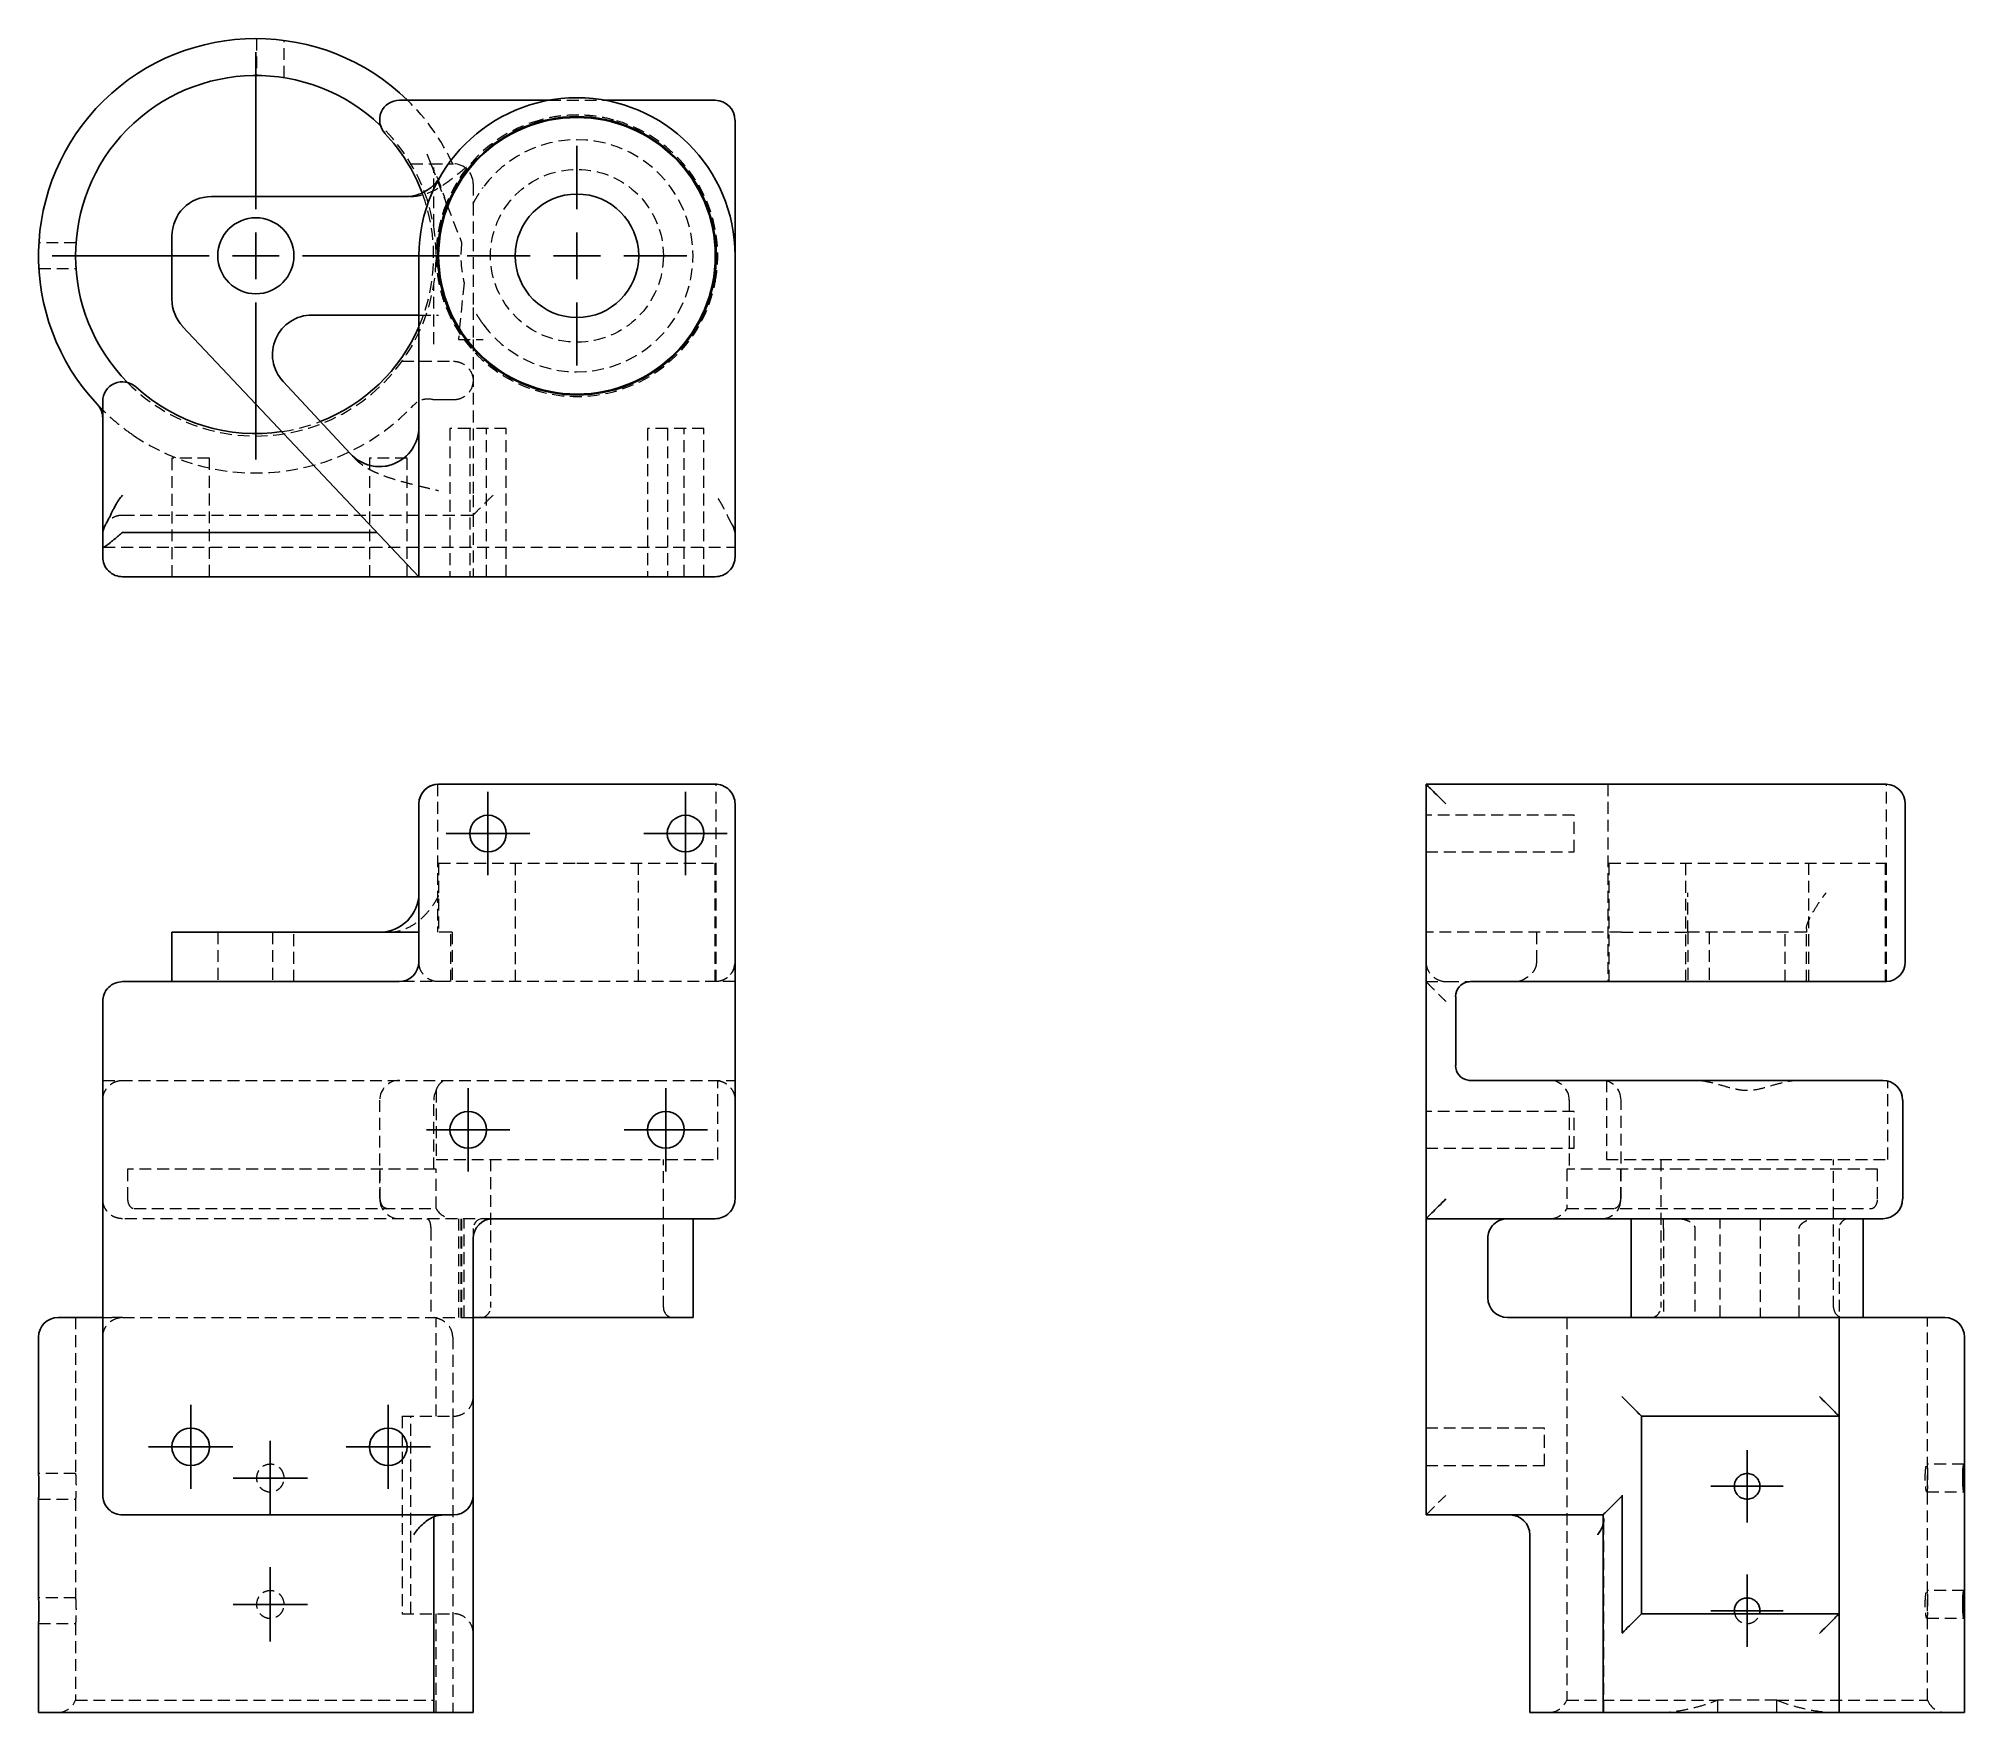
# Model space of a CAD drawing. Header units: millimetres. Extents: x 46 to 252, y 8 to 187.
import ezdxf

# ---------------------------------------------------------------- set-up
doc = ezdxf.new("R2010")
doc.units = ezdxf.units.MM
doc.linetypes.add('HIDDEN', pattern=[1.905, 1.27, -0.635])
doc.layers.add('10', color=7, linetype='Continuous')

# ---------------------------------------------------------------- blocks, each defined once
blk = doc.blocks.new('SW_CENTERMARKSYMBOL_0')
at = {"layer": '10', "color": 0}
for p, q in [((0, 2.5), (0, 3.98)), ((0, 0), (0, 2.5)), ((-2.5, 0), (-3.98, 0)), ((0, 0), (-2.5, 0)), ((0, 0), (0, -2.5)), ((0, 0), (2.5, 0)), ((2.5, 0), (3.98, 0)), ((0, -2.5), (0, -3.98))]:
    blk.add_line(p, q, dxfattribs=at)
blk = doc.blocks.new('SW_CENTERMARKSYMBOL_1')
at = {"layer": '10', "color": 0}
for p, q in [((0, 2.5), (0, 3.98)), ((0, 0), (0, 2.5)), ((-2.5, 0), (-3.98, 0)), ((0, 0), (-2.5, 0)), ((0, 0), (0, -2.5)), ((0, 0), (2.5, 0)), ((2.5, 0), (3.98, 0)), ((0, -2.5), (0, -3.98))]:
    blk.add_line(p, q, dxfattribs=at)
blk = doc.blocks.new('SW_CENTERMARKSYMBOL_2')
at = {"layer": '10', "color": 0}
for p, q in [((0, 2.5), (0, 4.46)), ((0, 0), (0, 2.5)), ((-2.5, 0), (-4.46, 0)), ((0, 0), (-2.5, 0)), ((0, 0), (0, -2.5)), ((0, 0), (2.5, 0)), ((2.5, 0), (4.46, 0)), ((0, -2.5), (0, -4.46))]:
    blk.add_line(p, q, dxfattribs=at)
blk = doc.blocks.new('SW_CENTERMARKSYMBOL_3')
at = {"layer": '10', "color": 0}
for p, q in [((0, 2.5), (0, 4.46)), ((0, 0), (0, 2.5)), ((-2.5, 0), (-4.46, 0)), ((0, 0), (-2.5, 0)), ((0, 0), (0, -2.5)), ((0, 0), (2.5, 0)), ((2.5, 0), (4.46, 0)), ((0, -2.5), (0, -4.46))]:
    blk.add_line(p, q, dxfattribs=at)
blk = doc.blocks.new('SW_CENTERMARKSYMBOL_4')
at = {"layer": '10', "color": 0}
for p, q in [((0, 2.5), (0, 4.46)), ((0, 0), (0, 2.5)), ((-2.5, 0), (-4.46, 0)), ((0, 0), (-2.5, 0)), ((0, 0), (0, -2.5)), ((0, 0), (2.5, 0)), ((2.5, 0), (4.46, 0)), ((0, -2.5), (0, -4.46))]:
    blk.add_line(p, q, dxfattribs=at)
blk = doc.blocks.new('SW_CENTERMARKSYMBOL_5')
at = {"layer": '10', "color": 0}
for p, q in [((0, 2.5), (0, 4.46)), ((0, 0), (0, 2.5)), ((-2.5, 0), (-4.46, 0)), ((0, 0), (-2.5, 0)), ((0, 0), (0, -2.5)), ((0, 0), (2.5, 0)), ((2.5, 0), (4.46, 0)), ((0, -2.5), (0, -4.46))]:
    blk.add_line(p, q, dxfattribs=at)
blk = doc.blocks.new('SW_CENTERMARKSYMBOL_6')
at = {"layer": '10', "color": 0}
for p, q in [((0, 2.5), (0, 4.51)), ((0, 0), (0, 2.5)), ((-2.5, 0), (-4.51, 0)), ((0, 0), (-2.5, 0)), ((0, 0), (0, -2.5)), ((0, 0), (2.5, 0)), ((2.5, 0), (4.51, 0)), ((0, -2.5), (0, -4.51))]:
    blk.add_line(p, q, dxfattribs=at)
blk = doc.blocks.new('SW_CENTERMARKSYMBOL_7')
at = {"layer": '10', "color": 0}
for p, q in [((0, 2.5), (0, 4.51)), ((0, 0), (0, 2.5)), ((-2.5, 0), (-4.51, 0)), ((0, 0), (-2.5, 0)), ((0, 0), (0, -2.5)), ((0, 0), (2.5, 0)), ((2.5, 0), (4.51, 0)), ((0, -2.5), (0, -4.51))]:
    blk.add_line(p, q, dxfattribs=at)
blk = doc.blocks.new('SW_CENTERMARKSYMBOL_8')
at = {"layer": '10', "color": 0}
for p, q in [((0, 5), (0, 11.75)), ((0, 0), (0, 2.5)), ((-5, 0), (-11.75, 0)), ((0, 0), (-2.5, 0)), ((0, 0), (0, -2.5)), ((0, 0), (2.5, 0)), ((5, 0), (11.75, 0)), ((0, -5), (0, -11.75))]:
    blk.add_line(p, q, dxfattribs=at)
blk = doc.blocks.new('SW_CENTERMARKSYMBOL_9')
at = {"layer": '10', "color": 0}
for p, q in [((0, 5), (0, 21.79)), ((0, 0), (0, 2.5)), ((-5, 0), (-21.79, 0)), ((0, 0), (-2.5, 0)), ((0, 0), (0, -2.5)), ((0, 0), (2.5, 0)), ((5, 0), (21.79, 0)), ((0, -5), (0, -21.79))]:
    blk.add_line(p, q, dxfattribs=at)
blk = doc.blocks.new('SW_CENTERMARKSYMBOL_10')
at = {"layer": '10', "color": 0}
for p, q in [((0, 2.5), (0, 3.87)), ((0, 0), (0, 2.5)), ((-2.5, 0), (-3.87, 0)), ((0, 0), (-2.5, 0)), ((0, 0), (0, -2.5)), ((0, 0), (2.5, 0)), ((2.5, 0), (3.87, 0)), ((0, -2.5), (0, -3.87))]:
    blk.add_line(p, q, dxfattribs=at)
blk = doc.blocks.new('SW_CENTERMARKSYMBOL_11')
at = {"layer": '10', "color": 0}
for p, q in [((0, 2.5), (0, 3.87)), ((0, 0), (0, 2.5)), ((-2.5, 0), (-3.87, 0)), ((0, 0), (-2.5, 0)), ((0, 0), (0, -2.5)), ((0, 0), (2.5, 0)), ((2.5, 0), (3.87, 0)), ((0, -2.5), (0, -3.87))]:
    blk.add_line(p, q, dxfattribs=at)

msp = doc.modelspace()

# ---------------------------------------------------------------- linework, layer by layer
at = {"color": 7, "linetype": 'Continuous', "lineweight": 25}
for p, q in [((69.06, 186.8), (69.06, 186.8)), ((84.35, 180.2), (100.37, 180.2)), ((106.32, 180.2), (118.14, 180.2)), ((120.26, 178.08), (120.26, 163.55)), ((83.18, 169.89), (64.24, 169.89)), ((89.98, 169.89), (89.86, 169.89)), ((45.78, 164.92), (45.74, 164.92)), ((60.01, 158.89), (60.01, 165.66)), ((45.74, 162.18), (45.78, 162.18)), ((86.43, 129.2), (86.43, 161.78)), ((120.26, 161.78), (120.26, 131.31)), ((82.21, 157.21), (75, 157.21)), ((86.43, 157.21), (82.21, 157.21)), ((89.98, 157.21), (89.86, 157.21)), ((86.43, 129.2), (61.16, 155.99)), ((71.91, 150.1), (79.11, 142.35)), ((52.61, 133.69), (52.61, 147.95)), ((81.95, 133.95), (54.72, 133.95)), ((52.61, 132.37), (52.61, 133.69)), ((52.61, 131.31), (52.61, 132.37)), ((52.61, 132.37), (52.68, 132.37)), ((54.72, 129.2), (84.32, 129.2)), ((86.43, 129.2), (84.32, 129.2)), ((88.55, 129.2), (86.43, 129.2)), ((118.14, 129.2), (88.55, 129.2)), ((118.14, 107), (88.55, 107)), ((194.2, 107), (226.78, 107)), ((194.2, 60.49), (194.2, 107)), ((226.78, 107), (228.55, 107)), ((228.55, 107), (243.45, 107)), ((86.43, 104.89), (86.43, 91.14)), ((120.26, 104.89), (120.26, 62.6)), ((245.46, 87.97), (245.46, 104.89)), ((60.01, 85.86), (60.01, 91.14)), ((60.01, 91.14), (61.16, 91.14)), ((86.43, 91.14), (61.16, 91.14)), ((86.43, 91.14), (86.43, 87.97)), ((54.72, 85.86), (84.32, 85.86)), ((199.75, 85.86), (198.95, 85.86)), ((226.78, 85.86), (202.92, 85.86)), ((226.78, 85.86), (228.55, 85.86)), ((228.55, 85.86), (243.45, 85.86)), ((52.61, 30.89), (52.61, 83.75)), ((197.37, 76.87), (197.37, 84.27)), ((198.95, 75.29), (199.75, 75.29)), ((202.92, 75.29), (225.74, 75.29)), ((231.36, 75.29), (243.08, 75.29)), ((245.2, 73.18), (245.2, 62.6)), ((118.14, 60.49), (94.36, 60.49)), ((115.77, 49.92), (115.77, 60.49)), ((243.08, 60.49), (194.2, 60.49)), ((194.2, 58.38), (194.2, 60.49)), ((216.13, 60.49), (216.13, 49.92)), ((240.97, 49.92), (240.97, 60.49)), ((92.25, 58.38), (92.25, 30.89)), ((194.2, 58.38), (194.2, 30.89)), ((200.8, 52.03), (200.8, 58.38)), ((47.85, 49.92), (52.61, 49.92)), ((115.77, 49.92), (92.25, 49.92)), ((216.13, 49.92), (202.92, 49.92)), ((240.97, 49.92), (216.13, 49.92)), ((238.4, 49.92), (238.4, 39.35)), ((240.97, 49.92), (249.69, 49.92)), ((45.74, 47.81), (45.74, 33.2)), ((251.8, 7.64), (251.8, 47.81)), ((238.4, 39.35), (217.26, 39.35)), ((217.26, 39.35), (217.26, 18.21)), ((238.4, 39.35), (238.4, 18.21)), ((45.74, 30.49), (45.74, 19.88)), ((92.25, 30.84), (92.25, 16.15)), ((194.2, 28.78), (194.2, 30.89)), ((215.19, 30.89), (215.19, 16.15)), ((90.13, 28.78), (54.72, 28.78)), ((88.02, 28.59), (88.02, 7.64)), ((213.13, 28.78), (194.2, 28.78)), ((213.13, 7.64), (213.13, 28.78)), ((205.29, 26.67), (205.29, 7.64)), ((45.74, 17.17), (45.74, 7.64)), ((217.26, 18.21), (238.4, 18.21)), ((238.4, 18.21), (238.4, 7.64)), ((92.25, 16.1), (92.25, 7.64)), ((85.88, 7.64), (45.74, 7.64)), ((88.02, 7.64), (85.88, 7.64)), ((88.02, 7.64), (90.13, 7.64)), ((92.25, 7.64), (90.13, 7.64)), ((212.56, 7.64), (205.29, 7.64)), ((213.13, 7.64), (212.56, 7.64)), ((215.24, 7.64), (213.13, 7.64)), ((215.24, 7.64), (236.28, 7.64)), ((238.4, 7.64), (236.28, 7.64)), ((251.8, 7.64), (238.4, 7.64))]:
    msp.add_line(p, q, dxfattribs=at)
at = {"color": 7, "linetype": 'HIDDEN', "lineweight": 18}
for p, q in [((69.06, 186.8), (69.06, 182.84)), ((72.02, 182.6), (72.02, 186.61)), ((100.37, 180.2), (106.32, 180.2)), ((85.58, 173.4), (87.7, 173.4)), ((87.29, 174.45), (87.7, 173.4)), ((87.7, 173.4), (90.13, 173.4)), ((87.7, 173.4), (89.41, 169.04)), ((92.25, 171.28), (92.25, 169.12)), ((89.41, 169.04), (91.01, 164.96)), ((92.25, 169.12), (92.25, 157.97)), ((49.75, 164.92), (45.78, 164.92)), ((45.78, 162.18), (49.75, 162.18)), ((91.27, 160.65), (90.66, 154.6)), ((86.43, 157.21), (88.55, 157.21)), ((92.25, 157.97), (92.25, 154.6)), ((90.66, 154.6), (93.3, 154.6)), ((92.25, 154.6), (92.25, 137.92)), ((84.63, 152.26), (90.13, 152.26)), ((90.13, 148.13), (89.14, 148.13)), ((91.88, 145.05), (89.76, 145.05)), ((89.76, 145.05), (89.76, 129.2)), ((95.79, 145.05), (91.88, 145.05)), ((91.88, 145.05), (91.88, 129.2)), ((93.67, 129.2), (93.67, 145.05)), ((95.79, 129.2), (95.79, 145.05)), ((113.02, 145.05), (110.9, 145.05)), ((110.9, 145.05), (110.9, 129.2)), ((116.93, 145.05), (113.02, 145.05)), ((113.02, 145.05), (113.02, 129.2)), ((114.82, 129.2), (114.82, 145.05)), ((116.93, 129.2), (116.93, 145.05)), ((64.03, 141.88), (60.01, 141.88)), ((60.01, 141.88), (60.01, 129.2)), ((64.03, 129.2), (64.03, 141.88)), ((85.17, 141.88), (81.15, 141.88)), ((81.15, 141.88), (81.15, 129.2)), ((85.17, 129.2), (85.17, 141.88)), ((92.25, 137.92), (92.25, 135.8)), ((54.72, 135.8), (92.25, 135.8)), ((92.25, 135.8), (92.25, 129.2)), ((52.68, 132.37), (120.26, 132.37)), ((88.44, 107), (88.55, 107)), ((88.44, 107), (88.44, 91.14)), ((118.25, 85.86), (118.25, 107)), ((213.65, 107), (213.65, 85.86)), ((243.45, 85.86), (243.45, 107)), ((210.05, 103.67), (194.2, 103.67)), ((210.05, 101.71), (210.05, 103.67)), ((210.05, 99.76), (210.05, 101.71)), ((194.2, 99.76), (210.05, 99.76)), ((88.55, 98.54), (103.35, 98.54)), ((88.55, 98.54), (88.55, 91.14)), ((96.74, 98.54), (96.74, 85.86)), ((103.35, 98.54), (118.14, 98.54)), ((109.95, 85.86), (109.95, 98.54)), ((118.14, 85.86), (118.14, 98.54)), ((213.75, 98.54), (243.35, 98.54)), ((213.75, 98.54), (213.75, 85.86)), ((221.94, 98.54), (221.94, 85.86)), ((235.16, 85.86), (235.16, 98.54)), ((243.35, 85.86), (243.35, 98.54)), ((222.21, 91.14), (222.21, 95.37)), ((64.92, 91.14), (64.92, 85.86)), ((70.77, 91.14), (70.77, 85.86)), ((73.06, 85.86), (73.06, 91.14)), ((89.86, 91.14), (88.44, 91.14)), ((89.86, 85.86), (89.86, 91.14)), ((89.98, 91.14), (89.86, 91.14)), ((89.98, 91.14), (89.98, 85.86)), ((210.23, 91.14), (194.2, 91.14)), ((206.01, 91.14), (206.01, 87.97)), ((215.1, 91.14), (210.23, 91.14)), ((215.1, 91.14), (222.21, 91.14)), ((234.89, 91.14), (222.21, 91.14)), ((222.21, 91.14), (222.21, 85.86)), ((224.48, 91.14), (224.48, 85.86)), ((232.62, 85.86), (232.62, 91.14)), ((234.89, 91.53), (234.89, 91.14)), ((234.89, 85.86), (234.89, 91.14)), ((120.24, 85.86), (84.32, 85.86)), ((194.2, 85.86), (196.44, 85.86)), ((196.44, 85.86), (198.95, 85.86)), ((52.63, 75.29), (120.24, 75.29)), ((88.28, 74.2), (88.28, 66.83)), ((118.41, 66.83), (118.41, 75.28)), ((213.49, 75.29), (213.49, 66.83)), ((243.61, 66.83), (243.61, 75.22)), ((82.23, 73.18), (82.23, 62.6)), ((88.02, 65.78), (88.02, 73.18)), ((209.52, 73.18), (209.52, 65.78)), ((215.07, 62.6), (215.07, 73.18)), ((210.05, 71.96), (194.2, 71.96)), ((210.05, 70), (210.05, 71.96)), ((194.2, 68.05), (210.05, 68.05)), ((210.05, 68.05), (210.05, 70)), ((88.28, 66.83), (103.35, 66.83)), ((94.1, 66.83), (94.1, 50.98)), ((103.35, 66.83), (118.41, 66.83)), ((112.6, 50.98), (112.6, 66.83)), ((213.49, 66.83), (243.61, 66.83)), ((219.3, 66.83), (219.3, 50.98)), ((237.8, 50.98), (237.8, 66.83)), ((55.27, 65.78), (55.27, 62.6)), ((88.28, 65.78), (55.27, 65.78)), ((82.31, 62.6), (82.31, 65.78)), ((88.28, 61.58), (88.28, 65.78)), ((242.5, 65.78), (209.26, 65.78)), ((209.26, 65.78), (209.26, 61.58)), ((214.99, 65.78), (214.99, 62.6)), ((242.5, 62.6), (242.5, 65.78)), ((94.36, 60.49), (54.72, 60.49)), ((55.97, 61.58), (88.28, 61.58)), ((90.66, 60.49), (90.66, 49.92)), ((90.93, 60.49), (90.93, 49.92)), ((91.01, 60.49), (91.01, 49.92)), ((91.27, 49.92), (91.27, 60.49)), ((209.26, 61.58), (241.81, 61.58)), ((219.6, 59.43), (219.6, 60.49)), ((225.65, 49.92), (225.65, 60.49)), ((229.96, 60.49), (229.96, 49.92)), ((87.7, 59.43), (87.7, 49.92)), ((92.25, 59.43), (92.25, 58.38)), ((219.6, 59.43), (219.6, 49.92)), ((222.97, 59.43), (222.97, 49.92)), ((234.12, 49.92), (234.12, 59.43)), ((238.4, 59.43), (238.4, 49.92)), ((49.7, 49.92), (49.7, 33.2)), ((52.61, 49.92), (53.58, 49.92)), ((54.72, 49.92), (53.58, 49.92)), ((54.72, 49.92), (92.25, 49.92)), ((88.28, 39.35), (88.28, 49.92)), ((209.26, 49.92), (209.26, 8.95)), ((247.84, 8.95), (247.84, 49.92)), ((90.06, 47.81), (90.06, 39.35)), ((84.63, 39.35), (84.63, 18.21)), ((84.63, 39.35), (90.13, 39.35)), ((85.58, 18.21), (85.58, 39.35)), ((90.06, 39.35), (90.06, 18.21)), ((206.88, 38.08), (194.2, 38.08)), ((206.88, 36.07), (206.88, 38.08)), ((206.88, 34.07), (206.88, 36.07)), ((49.7, 33.22), (45.74, 33.22)), ((194.2, 34.07), (206.88, 34.07)), ((251.75, 34.21), (247.78, 34.21)), ((247.78, 31.25), (251.75, 31.25)), ((45.74, 30.47), (49.7, 30.47)), ((49.7, 30.49), (49.7, 19.88)), ((92.25, 30.89), (92.25, 30.84)), ((213.22, 7.64), (213.22, 28.25)), ((251.75, 20.68), (247.78, 20.68)), ((49.7, 19.9), (45.74, 19.9)), ((45.74, 17.15), (49.7, 17.15)), ((49.7, 17.17), (49.7, 8.95)), ((84.63, 18.21), (90.13, 18.21)), ((88.28, 7.64), (88.28, 18.21)), ((90.06, 18.21), (90.06, 7.64)), ((247.78, 17.72), (251.75, 17.72)), ((49.7, 8.95), (88.02, 8.95)), ((209.26, 8.95), (225.37, 8.95)), ((225.37, 8.95), (225.37, 7.64)), ((231.73, 8.95), (225.37, 8.95)), ((231.73, 7.64), (231.73, 8.95)), ((231.73, 8.95), (247.84, 8.95))]:
    msp.add_line(p, q, dxfattribs=at)
at = {"color": 7, "linetype": 'HIDDEN', "lineweight": 18, "flags": 128}
msp.add_lwpolyline([(92.25, 150.24), (92.21, 149.83), (92.11, 149.48)], dxfattribs=at)
at = {"color": 7, "linetype": 'Continuous', "lineweight": 25}
for centre, radius in [((103.35, 163.55), 14.8), ((103.35, 163.55), 6.61), ((68.99, 163.55), 4.07), ((93.83, 101.71), 1.96), ((114.97, 101.71), 1.96), ((91.72, 70), 1.96), ((112.86, 70), 1.96), ((62.02, 36.07), 2.01), ((83.16, 36.07), 2.01)]:
    msp.add_circle(centre, radius, dxfattribs=at)
at = {"color": 7, "linetype": 'HIDDEN', "lineweight": 18}
msp.add_circle((103.35, 163.55), 9.25, dxfattribs=at)
at = {"color": 7, "linetype": 'Continuous', "lineweight": 25}
for centre, radius, start, end in [((68.99, 163.55), 23.25, 45.7178, 223.1834), ((68.99, 163.55), 19.29, 46.3366, 224.6418), ((84.35, 178.08), 2.11, 90, 223.4325), ((103.35, 163.55), 16.91, 0, 180), ((118.14, 178.08), 2.11, 0, 90), ((103.35, 163.55), 14.9, 0, 180), ((68.99, 163.55), 19.03, 20.7195, 43.4325), ((64.24, 165.66), 4.23, 90, 180), ((103.35, 163.55), 14.9, 180, 186.8279), ((103.35, 163.55), 14.9, 353.1721, 0), ((103.35, 163.55), 14.9, 186.8279, 353.1721), ((64.24, 158.89), 4.23, 180, 223.3317), ((75, 152.98), 4.23, 90, 222.93), ((68.99, 163.55), 19.03, 291.2511, 336.4435), ((54.72, 147.95), 2.11, 47.5458, 180), ((68.99, 163.55), 19.03, 227.5458, 278.4257), ((50.5, 146.19), 2.11, 0, 43.1834), ((82.21, 145.23), 4.23, 222.93, 0), ((54.72, 133.69), 2.11, 150, 172.8192), ((88.55, 104.89), 2.11, 90, 180), ((88.55, 104.89), 2.11, 92.866, 180), ((243.35, 104.89), 2.11, 0, 87.134), ((82.21, 95.37), 4.23, 270, 0), ((84.32, 87.97), 2.11, 270, 0), ((243.35, 87.97), 2.11, 272.866, 0), ((198.95, 84.27), 1.59, 99.5941, 180), ((198.95, 76.87), 1.59, 180, 260.4059), ((243.08, 73.18), 2.11, 0, 90), ((243.08, 62.6), 2.11, 270, 0), ((94.36, 58.38), 2.11, 90, 180), ((202.92, 52.03), 2.11, 180, 270), ((47.85, 47.81), 2.11, 90, 180), ((249.69, 47.81), 2.11, 0, 90), ((90.13, 30.89), 2.11, 270, 0), ((203.18, 26.67), 2.11, 0, 90)]:
    msp.add_arc(centre, radius, start, end, dxfattribs=at)
at = {"color": 7, "linetype": 'HIDDEN', "lineweight": 18}
for centre, radius, start, end in [((68.99, 163.55), 23.25, 25.0512, 45.7178), ((68.99, 163.55), 19.29, 224.6418, 46.3366), ((103.35, 163.55), 15.06, 105.2228, 158.0841), ((103.35, 163.55), 15.06, 10.7482, 74.7772), ((103.35, 163.55), 12.42, 216.0493, 143.9507), ((68.99, 163.55), 21.14, 15.0427, 27.7602), ((90.13, 171.28), 2.11, 0, 90), ((68.99, 163.55), 19.03, 336.4435, 20.7195), ((103.35, 163.55), 12.42, 173.4786, 193.4904), ((103.35, 163.55), 15.06, 201.9159, 349.2518), ((68.99, 163.55), 23.25, 235.7711, 316.553), ((68.99, 163.55), 19.03, 278.4257, 291.2511), ((118.14, 133.69), 2.11, 7.1808, 30), ((118.14, 87.97), 2.11, 320.4895, 0), ((84.35, 73.18), 2.11, 90, 180), ((90.13, 73.18), 2.11, 150.9591, 180), ((207.41, 73.18), 2.11, 0, 90), ((212.95, 73.18), 2.11, 0, 90), ((84.35, 62.6), 2.11, 180, 270), ((212.95, 62.6), 2.11, 270, 0), ((90.13, 62.6), 2.11, 208.955, 270), ((93.3, 59.43), 1.06, 90, 180), ((207.41, 62.6), 2.11, 270, 331.045), ((239.45, 59.43), 1.06, 90, 180), ((93.04, 50.98), 1.06, 270, 0), ((113.65, 50.98), 1.06, 180, 270), ((218.24, 50.98), 1.06, 270, 0), ((238.86, 50.98), 1.06, 180, 270), ((47.75, 9.75), 2.11, 270, 337.6684), ((207.3, 9.75), 2.11, 270, 337.6684), ((249.8, 9.75), 2.11, 202.3316, 270)]:
    msp.add_arc(centre, radius, start, end, dxfattribs=at)
for points, knots in [([(107.3, 178.08), (106.65, 178.26), (106, 178.39), (104.68, 178.57), (104.02, 178.61), (102.68, 178.61), (102.01, 178.57), (100.69, 178.39), (100.04, 178.26), (99.39, 178.08)], [0, 0, 0, 0, 0.25, 0.25, 0.5, 0.5, 0.75, 0.75, 1, 1, 1, 1]), ([(85.46, 169.89), (85.81, 169.89), (86.16, 169.93), (86.85, 170.07), (87.2, 170.18), (88.18, 170.57), (88.78, 170.94), (89.94, 171.76), (90.48, 172.2), (91.31, 172.87), (91.59, 173.09), (92, 173.42), (92.14, 173.52), (92.35, 173.69), (92.42, 173.74), (92.56, 173.85), (92.63, 173.91), (92.69, 173.97)], [0, 0, 0, 0, 0.125, 0.125, 0.25, 0.25, 0.5, 0.5, 0.75, 0.75, 0.875, 0.875, 0.9375, 0.9375, 0.96875, 0.96875, 1, 1, 1, 1]), ([(88.02, 166.73), (88.02, 167.23), (88.02, 167.74), (88.02, 168.77), (88.02, 169.29), (88.02, 170.33), (88.02, 170.86), (88.02, 171.93), (88.02, 172.47), (88.02, 173)], [0, 0, 0, 0, 0.25, 0.25, 0.5, 0.5, 0.75, 0.75, 1, 1, 1, 1]), ([(89.37, 169.17), (89.19, 168.71), (89.03, 168.26), (88.76, 167.34), (88.65, 166.87), (88.47, 165.95), (88.4, 165.48), (88.31, 164.54), (88.28, 164.06), (88.28, 163.31), (88.29, 163.06), (88.31, 162.57), (88.33, 162.33), (88.4, 161.62), (88.47, 161.16), (88.65, 160.23), (88.76, 159.77), (89.03, 158.84), (89.19, 158.39), (89.37, 157.93)], [0, 0, 0, 0, 0.125, 0.125, 0.25, 0.25, 0.375, 0.375, 0.5, 0.5, 0.5625, 0.5625, 0.625, 0.625, 0.75, 0.75, 0.875, 0.875, 1, 1, 1, 1]), ([(92.25, 169.12), (92.25, 169.12), (92.26, 169.16), (92.31, 169.25), (92.35, 169.32), (92.42, 169.46), (92.46, 169.54), (92.55, 169.69), (92.6, 169.77), (92.74, 170.02), (92.85, 170.19), (93.07, 170.52), (93.18, 170.69), (93.3, 170.86)], [0, 0, 0, 0, 0.125, 0.125, 0.25, 0.25, 0.375, 0.375, 0.5, 0.5, 0.75, 0.75, 1, 1, 1, 1]), ([(118.14, 160.74), (118.23, 161.21), (118.3, 161.67), (118.39, 162.61), (118.41, 163.07), (118.41, 164.01), (118.39, 164.48), (118.3, 165.42), (118.23, 165.89), (118.14, 166.36)], [0, 0, 0, 0, 0.25, 0.25, 0.5, 0.5, 0.75, 0.75, 1, 1, 1, 1]), ([(88.02, 154.09), (88.02, 154.64), (88.02, 155.17), (88.02, 156.23), (88.02, 156.76), (88.02, 157.8), (88.02, 158.33), (88.02, 159.36), (88.02, 159.87), (88.02, 160.37)], [0, 0, 0, 0, 0.25, 0.25, 0.5, 0.5, 0.75, 0.75, 1, 1, 1, 1]), ([(93.3, 156.24), (93.18, 156.41), (93.07, 156.57), (92.85, 156.91), (92.74, 157.08), (92.55, 157.41), (92.46, 157.57), (92.35, 157.78), (92.31, 157.84), (92.26, 157.94), (92.25, 157.97), (92.25, 157.97)], [0, 0, 0, 0, 0.25, 0.25, 0.5, 0.5, 0.75, 0.75, 0.875, 0.875, 1, 1, 1, 1]), ([(90.13, 152.26), (90.38, 152.26), (90.65, 152.21), (91.17, 152), (91.42, 151.84), (91.83, 151.43), (92, 151.18), (92.2, 150.66), (92.25, 150.39), (92.25, 150.14)], [0, 0, 0, 0, 0.25, 0.25, 0.5, 0.5, 0.75, 0.75, 1, 1, 1, 1]), ([(92.25, 150.14), (92.23, 149.9), (92.18, 149.64), (91.96, 149.14), (91.8, 148.91), (91.39, 148.52), (91.14, 148.37), (90.64, 148.17), (90.38, 148.13), (90.13, 148.13)], [0, 0, 0, 0, 0.25, 0.25, 0.5, 0.5, 0.75, 0.75, 1, 1, 1, 1]), ([(52.04, 147.64), (52.04, 147.64), (52.07, 147.6), (52.2, 147.46), (52.29, 147.37), (52.52, 147.13), (52.66, 147), (52.96, 146.7), (53.13, 146.54), (53.49, 146.21), (53.68, 146.04), (54.09, 145.7), (54.3, 145.52), (54.96, 145), (55.42, 144.66), (55.91, 144.32)], [0, 0, 0, 0, 0.125, 0.125, 0.25, 0.25, 0.375, 0.375, 0.5, 0.5, 0.625, 0.625, 0.75, 0.75, 1, 1, 1, 1]), ([(88.02, 148.13), (87.79, 148.2), (87.57, 148.22), (87.16, 148.21), (86.96, 148.18), (86.6, 148.07), (86.43, 147.99), (86.13, 147.8), (86, 147.68), (85.88, 147.56)], [0, 0, 0, 0, 0.25, 0.25, 0.5, 0.5, 0.75, 0.75, 1, 1, 1, 1]), ([(85.49, 142.59), (85.4, 142.47), (85.16, 142.17), (84.71, 141.81), (84.09, 141.4), (83.4, 141.1), (82.66, 140.94), (82.06, 140.94), (81.54, 141.01), (81.03, 141.14), (80.45, 141.36), (80.11, 141.57), (79.92, 141.67)], [0, 0, 0, 0, 0.072768, 0.180652, 0.272798, 0.424466, 0.539627, 0.637995, 0.706713, 0.790389, 0.888344, 1, 1, 1, 1]), ([(79.47, 141.96), (79.52, 141.92), (79.61, 141.82), (79.76, 141.68), (79.91, 141.54), (80.07, 141.41), (80.24, 141.28), (80.52, 141.08), (80.93, 140.81), (81.47, 140.52), (82.04, 140.26), (82.8, 139.96), (83.78, 139.63), (84.96, 139.3), (86.15, 138.99), (87.35, 138.7), (88.15, 138.51), (88.55, 138.42)], [0, 0, 0, 0, 0.020345, 0.040913, 0.061729, 0.082819, 0.104209, 0.125923, 0.186957, 0.252022, 0.312018, 0.377193, 0.501671, 0.626114, 0.75066, 0.875299, 1, 1, 1, 1]), ([(94.36, 137.92), (94.11, 137.67), (93.84, 137.4), (93.32, 136.88), (93.07, 136.63), (92.66, 136.22), (92.5, 136.05), (92.29, 135.85), (92.25, 135.8), (92.25, 135.8)], [0, 0, 0, 0, 0.25, 0.25, 0.5, 0.5, 0.75, 0.75, 1, 1, 1, 1]), ([(119.98, 134.75), (119.97, 134.76), (119.95, 134.8), (119.91, 134.86), (119.84, 134.98), (119.72, 135.21), (119.47, 135.69), (119.21, 136.24), (118.93, 136.79), (118.73, 137.14), (118.57, 137.4), (118.43, 137.59), (118.3, 137.75), (118.2, 137.86), (118.14, 137.92)], [0, 0, 0, 0, 0.015614, 0.031226, 0.062445, 0.124874, 0.249738, 0.499525, 0.624298, 0.748844, 0.831906, 0.873567, 0.940301, 1, 1, 1, 1]), ([(52.62, 133.93), (52.63, 133.98), (52.65, 134.1), (52.69, 134.28), (52.78, 134.54), (52.94, 134.85), (53.21, 135.18), (53.53, 135.45), (53.9, 135.65), (54.25, 135.76), (54.52, 135.8), (54.66, 135.8), (54.72, 135.8)], [0, 0, 0, 0, 0.064392, 0.158563, 0.240904, 0.424061, 0.573757, 0.714613, 0.828442, 0.919548, 0.960567, 1, 1, 1, 1]), ([(119.98, 134.75), (120, 134.71), (120.04, 134.63), (120.1, 134.51), (120.15, 134.38), (120.2, 134.21), (120.25, 133.98), (120.25, 133.8), (120.26, 133.69)], [0, 0, 0, 0, 0.10817, 0.225251, 0.351259, 0.486208, 0.69892, 1, 1, 1, 1]), ([(85.04, 91.53), (85.5, 91.73), (85.91, 91.98), (86.48, 92.42), (86.66, 92.57), (87, 92.89), (87.16, 93.06), (87.61, 93.56), (87.88, 93.92), (88.22, 94.46), (88.33, 94.64), (88.48, 94.91), (88.52, 95.01), (88.62, 95.19), (88.66, 95.28), (88.7, 95.37)], [0, 0, 0, 0, 0.25, 0.25, 0.375, 0.375, 0.5, 0.5, 0.75, 0.75, 0.875, 0.875, 0.9375, 0.9375, 1, 1, 1, 1]), ([(234.89, 91.53), (234.89, 91.73), (234.96, 91.98), (235.14, 92.42), (235.21, 92.57), (235.37, 92.89), (235.46, 93.06), (235.75, 93.56), (235.97, 93.92), (236.33, 94.46), (236.46, 94.64), (236.66, 94.91), (236.73, 95.01), (236.86, 95.19), (236.93, 95.28), (237.01, 95.37)], [0, 0, 0, 0, 0.25, 0.25, 0.375, 0.375, 0.5, 0.5, 0.75, 0.75, 0.875, 0.875, 0.9375, 0.9375, 1, 1, 1, 1]), ([(83.18, 91.14), (83.5, 91.14), (83.82, 91.18), (84.44, 91.31), (84.74, 91.4), (85.04, 91.53)], [0, 0, 0, 0, 0.5, 0.5, 1, 1, 1, 1]), ([(88.55, 85.86), (88.3, 85.86), (88.03, 85.9), (87.51, 86.11), (87.26, 86.27), (86.95, 86.58), (86.86, 86.7), (86.7, 86.94), (86.63, 87.07), (86.53, 87.33), (86.49, 87.46), (86.45, 87.72), (86.43, 87.85), (86.43, 87.97)], [0, 0, 0, 0, 0.25, 0.25, 0.5, 0.5, 0.625, 0.625, 0.75, 0.75, 0.875, 0.875, 1, 1, 1, 1]), ([(120.26, 87.97), (120.26, 87.93), (120.26, 87.86), (120.25, 87.75), (120.24, 87.67), (120.22, 87.54), (120.18, 87.39), (120.09, 87.12), (119.93, 86.82), (119.66, 86.48), (119.34, 86.21), (119.02, 86.04), (118.78, 85.95), (118.62, 85.91), (118.46, 85.88), (118.3, 85.86), (118.2, 85.86), (118.14, 85.86)], [0, 0, 0, 0, 0.048492, 0.090438, 0.12584, 0.154697, 0.239744, 0.314106, 0.479518, 0.61471, 0.741918, 0.844718, 0.879414, 0.911822, 0.94237, 0.971569, 1, 1, 1, 1]), ([(194.2, 87.97), (194.2, 87.72), (194.24, 87.46), (194.46, 86.94), (194.63, 86.69), (195.07, 86.27), (195.34, 86.11), (195.89, 85.9), (196.17, 85.86), (196.44, 85.86)], [0, 0, 0, 0, 0.25, 0.25, 0.5, 0.5, 0.75, 0.75, 1, 1, 1, 1]), ([(206.01, 87.97), (206, 87.86), (205.99, 87.63), (205.87, 87.23), (205.6, 86.82), (205.35, 86.57), (205.15, 86.41), (204.99, 86.3), (204.89, 86.24), (204.79, 86.18), (204.66, 86.09), (204.44, 85.97), (204.18, 85.9), (204.05, 85.87)], [0, 0, 0, 0, 0.071492, 0.138734, 0.269646, 0.369356, 0.450947, 0.494358, 0.548513, 0.628718, 0.7326, 0.857211, 1, 1, 1, 1]), ([(194.2, 85.86), (194.2, 85.86), (194.24, 85.81), (194.45, 85.61), (194.61, 85.45), (195.02, 85.03), (195.27, 84.78), (195.79, 84.26), (196.06, 83.99), (196.31, 83.75)], [0, 0, 0, 0, 0.25, 0.25, 0.5, 0.5, 0.75, 0.75, 1, 1, 1, 1]), ([(52.61, 73.18), (52.61, 73.22), (52.61, 73.29), (52.62, 73.39), (52.63, 73.48), (52.65, 73.61), (52.69, 73.76), (52.78, 74.03), (52.94, 74.33), (53.21, 74.67), (53.53, 74.94), (53.84, 75.11), (54.09, 75.19), (54.25, 75.24), (54.4, 75.27), (54.56, 75.29), (54.67, 75.29), (54.72, 75.29)], [0, 0, 0, 0, 0.0484915, 0.0904381, 0.1258398, 0.1546966, 0.2397435, 0.3141062, 0.4795176, 0.6147096, 0.7419181, 0.8447184, 0.8794143, 0.9118222, 0.9423703, 0.9715687, 1, 1, 1, 1]), ([(88.29, 74.2), (88.28, 74.2), (88.27, 74.17), (88.31, 74.29), (88.43, 74.59), (88.66, 74.97), (89.02, 75.24), (89.25, 75.27), (89.37, 75.29)], [0, 0, 0, 0, 0.007738, 0.168906, 0.330701, 0.664657, 0.831057, 1, 1, 1, 1]), ([(118.14, 75.29), (118.18, 75.29), (118.24, 75.29), (118.34, 75.28), (118.44, 75.27), (118.54, 75.25), (118.64, 75.23), (118.74, 75.21), (118.83, 75.18), (119.04, 75.1), (119.34, 74.94), (119.66, 74.67), (119.93, 74.33), (120.09, 74.03), (120.18, 73.76), (120.22, 73.58), (120.25, 73.38), (120.26, 73.25), (120.26, 73.18)], [0, 0, 0, 0, 0.017723, 0.035656, 0.053948, 0.072742, 0.092167, 0.112342, 0.133373, 0.155353, 0.25814, 0.385344, 0.520519, 0.685926, 0.760275, 0.845324, 0.90957, 1, 1, 1, 1]), ([(234.17, 75.29), (233.71, 75.29), (233.26, 75.23), (232.34, 75.04), (231.87, 74.92), (230.95, 74.66), (230.48, 74.51), (229.54, 74.28), (229.06, 74.2), (228.31, 74.2), (228.06, 74.22), (227.57, 74.29), (227.33, 74.34), (226.62, 74.51), (226.16, 74.65), (225.23, 74.92), (224.77, 75.04), (223.84, 75.23), (223.39, 75.29), (222.93, 75.29)], [0, 0, 0, 0, 0.125, 0.125, 0.25, 0.25, 0.375, 0.375, 0.5, 0.5, 0.5625, 0.5625, 0.625, 0.625, 0.75, 0.75, 0.875, 0.875, 1, 1, 1, 1]), ([(54.72, 60.49), (54.69, 60.49), (54.62, 60.49), (54.53, 60.5), (54.43, 60.51), (54.33, 60.53), (54.23, 60.55), (54.13, 60.57), (54.04, 60.6), (53.83, 60.68), (53.53, 60.84), (53.21, 61.11), (52.94, 61.45), (52.78, 61.75), (52.69, 62.02), (52.65, 62.2), (52.62, 62.4), (52.61, 62.53), (52.61, 62.6)], [0, 0, 0, 0, 0.017723, 0.035656, 0.053948, 0.072742, 0.092167, 0.112342, 0.133373, 0.155353, 0.25814, 0.385344, 0.520519, 0.685926, 0.760275, 0.845324, 0.90957, 1, 1, 1, 1]), ([(55.27, 62.6), (55.27, 62.47), (55.28, 62.34), (55.35, 62.1), (55.4, 61.99), (55.59, 61.7), (55.78, 61.58), (55.97, 61.58)], [0, 0, 0, 0, 0.25, 0.25, 0.5, 0.5, 1, 1, 1, 1]), ([(83, 61.58), (82.91, 61.58), (82.82, 61.61), (82.65, 61.72), (82.58, 61.79), (82.45, 61.98), (82.4, 62.1), (82.33, 62.34), (82.31, 62.47), (82.31, 62.6)], [0, 0, 0, 0, 0.25, 0.25, 0.5, 0.5, 0.75, 0.75, 1, 1, 1, 1]), ([(214.99, 62.6), (214.99, 62.47), (214.98, 62.34), (214.91, 62.1), (214.86, 61.99), (214.67, 61.7), (214.49, 61.58), (214.32, 61.58)], [0, 0, 0, 0, 0.25, 0.25, 0.5, 0.5, 1, 1, 1, 1]), ([(241.81, 61.58), (241.91, 61.58), (242, 61.61), (242.17, 61.72), (242.25, 61.79), (242.37, 61.98), (242.42, 62.1), (242.49, 62.34), (242.5, 62.47), (242.5, 62.6)], [0, 0, 0, 0, 0.25, 0.25, 0.5, 0.5, 0.75, 0.75, 1, 1, 1, 1]), ([(87.29, 60.49), (87.33, 60.49), (87.39, 60.47), (87.49, 60.37), (87.54, 60.28), (87.62, 60.08), (87.65, 59.95), (87.69, 59.69), (87.7, 59.56), (87.7, 59.43)], [0, 0, 0, 0, 0.25, 0.25, 0.5, 0.5, 0.75, 0.75, 1, 1, 1, 1]), ([(221.24, 60.49), (221.41, 60.49), (221.57, 60.47), (221.91, 60.39), (222.08, 60.34), (222.41, 60.18), (222.57, 60.09), (222.78, 59.89), (222.84, 59.81), (222.94, 59.64), (222.97, 59.54), (222.97, 59.43)], [0, 0, 0, 0, 0.25, 0.25, 0.5, 0.5, 0.75, 0.75, 0.875, 0.875, 1, 1, 1, 1]), ([(234.12, 59.43), (234.12, 59.54), (234.16, 59.64), (234.25, 59.81), (234.32, 59.89), (234.46, 60.02), (234.54, 60.08), (234.69, 60.18), (234.77, 60.22), (235.02, 60.34), (235.19, 60.39), (235.52, 60.47), (235.69, 60.49), (235.86, 60.49)], [0, 0, 0, 0, 0.125, 0.125, 0.25, 0.25, 0.375, 0.375, 0.5, 0.5, 0.75, 0.75, 1, 1, 1, 1]), ([(52.61, 47.81), (52.61, 47.85), (52.61, 47.92), (52.62, 48.03), (52.63, 48.11), (52.65, 48.24), (52.69, 48.39), (52.78, 48.66), (52.94, 48.96), (53.21, 49.3), (53.53, 49.57), (53.84, 49.74), (54.09, 49.83), (54.25, 49.87), (54.4, 49.9), (54.56, 49.92), (54.67, 49.92), (54.72, 49.92)], [0, 0, 0, 0, 0.0484915, 0.0904381, 0.1258398, 0.1546966, 0.2397435, 0.3141062, 0.4795176, 0.6147096, 0.7419181, 0.8447184, 0.8794143, 0.9118222, 0.9423703, 0.9715687, 1, 1, 1, 1]), ([(90.06, 47.81), (90.06, 47.95), (90.04, 48.1), (89.98, 48.38), (89.93, 48.52), (89.74, 48.92), (89.55, 49.16), (89.21, 49.44), (89.09, 49.52), (88.84, 49.67), (88.7, 49.73), (88.43, 49.82), (88.28, 49.86), (87.99, 49.91), (87.85, 49.92), (87.7, 49.92)], [0, 0, 0, 0, 0.125, 0.125, 0.25, 0.25, 0.5, 0.5, 0.625, 0.625, 0.75, 0.75, 0.875, 0.875, 1, 1, 1, 1]), ([(90.13, 39.35), (90.38, 39.35), (90.65, 39.4), (91.17, 39.6), (91.42, 39.76), (91.83, 40.18), (92, 40.43), (92.2, 40.95), (92.25, 41.22), (92.25, 41.46)], [0, 0, 0, 0, 0.25, 0.25, 0.5, 0.5, 0.75, 0.75, 1, 1, 1, 1]), ([(49.7, 33.2), (49.7, 33.21), (49.7, 33.23), (49.71, 33.1), (49.73, 32.83), (49.74, 32.45), (49.75, 32.1), (49.75, 31.74), (49.75, 31.38), (49.73, 30.97), (49.72, 30.66), (49.7, 30.49), (49.7, 30.49), (49.7, 30.49)], [0, 0, 0, 0, 0.036677, 0.143761, 0.250945, 0.358366, 0.465793, 0.500219, 0.607406, 0.714586, 0.821937, 0.9294, 1, 1, 1, 1]), ([(72.02, 32.73), (72.02, 32.63), (72.01, 32.54), (71.97, 32.35), (71.95, 32.25), (71.87, 32.08), (71.83, 31.99), (71.72, 31.83), (71.66, 31.75), (71.45, 31.55), (71.29, 31.44), (70.93, 31.29), (70.74, 31.25), (70.45, 31.25), (70.35, 31.26), (70.16, 31.3), (70.07, 31.33), (69.89, 31.4), (69.8, 31.45), (69.64, 31.55), (69.57, 31.61), (69.36, 31.82), (69.25, 31.99), (69.1, 32.34), (69.06, 32.54), (69.06, 32.83), (69.07, 32.93), (69.11, 33.12), (69.14, 33.21), (69.21, 33.39), (69.26, 33.48), (69.37, 33.64), (69.43, 33.71), (69.63, 33.92), (69.8, 34.03), (70.16, 34.17), (70.35, 34.21), (70.64, 34.21), (70.74, 34.2), (70.93, 34.16), (71.02, 34.14), (71.2, 34.06), (71.28, 34.02), (71.44, 33.91), (71.52, 33.85), (71.73, 33.64), (71.83, 33.48), (71.98, 33.12), (72.02, 32.93), (72.02, 32.73)], [0, 0, 0, 0, 0.03125, 0.03125, 0.0625, 0.0625, 0.09375, 0.09375, 0.125, 0.125, 0.1875, 0.1875, 0.25, 0.25, 0.28125, 0.28125, 0.3125, 0.3125, 0.34375, 0.34375, 0.375, 0.375, 0.4375, 0.4375, 0.5, 0.5, 0.53125, 0.53125, 0.5625, 0.5625, 0.59375, 0.59375, 0.625, 0.625, 0.6875, 0.6875, 0.75, 0.75, 0.78125, 0.78125, 0.8125, 0.8125, 0.84375, 0.84375, 0.875, 0.875, 0.9375, 0.9375, 1, 1, 1, 1]), ([(247.6, 32.73), (247.6, 32.63), (247.6, 32.54), (247.61, 32.35), (247.61, 32.25), (247.62, 32.08), (247.63, 31.99), (247.65, 31.83), (247.66, 31.75), (247.68, 31.55), (247.7, 31.44), (247.74, 31.29), (247.76, 31.25), (247.79, 31.25), (247.79, 31.26), (247.8, 31.3), (247.81, 31.33), (247.82, 31.4), (247.82, 31.45), (247.83, 31.55), (247.83, 31.61), (247.84, 31.82), (247.84, 31.99), (247.84, 32.34), (247.84, 32.54), (247.84, 32.83), (247.84, 32.93), (247.84, 33.12), (247.84, 33.21), (247.84, 33.39), (247.84, 33.48), (247.84, 33.64), (247.84, 33.71), (247.83, 33.92), (247.82, 34.03), (247.81, 34.17), (247.79, 34.21), (247.77, 34.21), (247.76, 34.2), (247.74, 34.16), (247.73, 34.14), (247.71, 34.06), (247.7, 34.02), (247.68, 33.91), (247.67, 33.85), (247.65, 33.64), (247.63, 33.48), (247.61, 33.12), (247.6, 32.93), (247.6, 32.73)], [0, 0, 0, 0, 0.03125, 0.03125, 0.0625, 0.0625, 0.09375, 0.09375, 0.125, 0.125, 0.1875, 0.1875, 0.25, 0.25, 0.28125, 0.28125, 0.3125, 0.3125, 0.34375, 0.34375, 0.375, 0.375, 0.4375, 0.4375, 0.5, 0.5, 0.53125, 0.53125, 0.5625, 0.5625, 0.59375, 0.59375, 0.625, 0.625, 0.6875, 0.6875, 0.75, 0.75, 0.78125, 0.78125, 0.8125, 0.8125, 0.84375, 0.84375, 0.875, 0.875, 0.9375, 0.9375, 1, 1, 1, 1]), ([(194.2, 28.78), (194.2, 28.78), (194.24, 28.83), (194.45, 29.03), (194.61, 29.19), (195.02, 29.61), (195.27, 29.86), (195.79, 30.38), (196.06, 30.64), (196.31, 30.89)], [0, 0, 0, 0, 0.25, 0.25, 0.5, 0.5, 0.75, 0.75, 1, 1, 1, 1]), ([(213.13, 28.59), (213.17, 28.48), (213.24, 28.29), (213.2, 28), (213.15, 27.83), (213.13, 27.78)], [0, 0, 0, 0, 0.485236, 0.850965, 1, 1, 1, 1]), ([(72.02, 19.2), (72.02, 19.1), (72.01, 19.01), (71.97, 18.82), (71.95, 18.72), (71.87, 18.55), (71.83, 18.46), (71.72, 18.3), (71.66, 18.22), (71.45, 18.02), (71.29, 17.91), (70.93, 17.76), (70.74, 17.72), (70.45, 17.72), (70.35, 17.73), (70.16, 17.77), (70.07, 17.8), (69.89, 17.87), (69.8, 17.92), (69.64, 18.02), (69.57, 18.08), (69.36, 18.29), (69.25, 18.46), (69.1, 18.81), (69.06, 19.01), (69.06, 19.3), (69.07, 19.4), (69.11, 19.59), (69.14, 19.68), (69.21, 19.86), (69.26, 19.95), (69.37, 20.11), (69.43, 20.18), (69.63, 20.39), (69.8, 20.5), (70.16, 20.64), (70.35, 20.68), (70.64, 20.68), (70.74, 20.67), (70.93, 20.63), (71.02, 20.61), (71.2, 20.53), (71.28, 20.49), (71.44, 20.38), (71.52, 20.32), (71.73, 20.11), (71.83, 19.95), (71.98, 19.59), (72.02, 19.4), (72.02, 19.2)], [0, 0, 0, 0, 0.03125, 0.03125, 0.0625, 0.0625, 0.09375, 0.09375, 0.125, 0.125, 0.1875, 0.1875, 0.25, 0.25, 0.28125, 0.28125, 0.3125, 0.3125, 0.34375, 0.34375, 0.375, 0.375, 0.4375, 0.4375, 0.5, 0.5, 0.53125, 0.53125, 0.5625, 0.5625, 0.59375, 0.59375, 0.625, 0.625, 0.6875, 0.6875, 0.75, 0.75, 0.78125, 0.78125, 0.8125, 0.8125, 0.84375, 0.84375, 0.875, 0.875, 0.9375, 0.9375, 1, 1, 1, 1]), ([(247.6, 19.2), (247.6, 19.1), (247.6, 19.01), (247.61, 18.82), (247.61, 18.72), (247.62, 18.55), (247.63, 18.46), (247.65, 18.3), (247.66, 18.22), (247.68, 18.02), (247.7, 17.91), (247.74, 17.76), (247.76, 17.72), (247.79, 17.72), (247.79, 17.73), (247.8, 17.77), (247.81, 17.8), (247.82, 17.87), (247.82, 17.92), (247.83, 18.02), (247.83, 18.08), (247.84, 18.29), (247.84, 18.46), (247.84, 18.81), (247.84, 19.01), (247.84, 19.3), (247.84, 19.4), (247.84, 19.59), (247.84, 19.68), (247.84, 19.86), (247.84, 19.95), (247.84, 20.11), (247.84, 20.18), (247.83, 20.39), (247.82, 20.5), (247.81, 20.64), (247.79, 20.68), (247.77, 20.68), (247.76, 20.67), (247.74, 20.63), (247.73, 20.61), (247.71, 20.53), (247.7, 20.49), (247.68, 20.38), (247.67, 20.32), (247.65, 20.11), (247.63, 19.95), (247.61, 19.59), (247.6, 19.4), (247.6, 19.2)], [0, 0, 0, 0, 0.03125, 0.03125, 0.0625, 0.0625, 0.09375, 0.09375, 0.125, 0.125, 0.1875, 0.1875, 0.25, 0.25, 0.28125, 0.28125, 0.3125, 0.3125, 0.34375, 0.34375, 0.375, 0.375, 0.4375, 0.4375, 0.5, 0.5, 0.53125, 0.53125, 0.5625, 0.5625, 0.59375, 0.59375, 0.625, 0.625, 0.6875, 0.6875, 0.75, 0.75, 0.78125, 0.78125, 0.8125, 0.8125, 0.84375, 0.84375, 0.875, 0.875, 0.9375, 0.9375, 1, 1, 1, 1]), ([(49.7, 19.88), (49.7, 19.89), (49.7, 19.91), (49.71, 19.78), (49.73, 19.52), (49.74, 19.13), (49.75, 18.78), (49.75, 18.42), (49.75, 18.06), (49.73, 17.65), (49.72, 17.34), (49.7, 17.17), (49.7, 17.17), (49.7, 17.17)], [0, 0, 0, 0, 0.036677, 0.143761, 0.250945, 0.358366, 0.465793, 0.500219, 0.607406, 0.714586, 0.821937, 0.9294, 1, 1, 1, 1]), ([(92.25, 16.15), (92.24, 16.39), (92.19, 16.66), (91.98, 17.16), (91.82, 17.41), (91.41, 17.81), (91.16, 17.97), (90.64, 18.17), (90.38, 18.21), (90.13, 18.21)], [0, 0, 0, 0, 0.25, 0.25, 0.5, 0.5, 0.75, 0.75, 1, 1, 1, 1]), ([(227.23, 18.21), (227.24, 18.16), (227.26, 17.96), (227.46, 17.65), (227.8, 17.34), (228.24, 17.16), (228.71, 17.14), (229.16, 17.27), (229.54, 17.54), (229.79, 17.87), (229.85, 18.12), (229.87, 18.21)], [0, 0, 0, 0, 0.03807, 0.164196, 0.290524, 0.416984, 0.543225, 0.66924, 0.795371, 0.921781, 1, 1, 1, 1]), ([(219.09, 7.64), (219.64, 7.64), (220.17, 7.68), (221.23, 7.81), (221.76, 7.91), (222.8, 8.14), (223.33, 8.27), (224.36, 8.58), (224.87, 8.75), (225.37, 8.95)], [0, 0, 0, 0, 0.25, 0.25, 0.5, 0.5, 0.75, 0.75, 1, 1, 1, 1]), ([(231.73, 8.95), (232.23, 8.75), (232.74, 8.58), (233.77, 8.27), (234.29, 8.14), (235.33, 7.91), (235.86, 7.81), (236.93, 7.68), (237.47, 7.64), (238, 7.64)], [0, 0, 0, 0, 0.25, 0.25, 0.5, 0.5, 0.75, 0.75, 1, 1, 1, 1])]:
    msp.add_open_spline(points, degree=3, knots=knots, dxfattribs=at)
at = {"color": 7, "linetype": 'Continuous', "lineweight": 25}
for points, knots in [([(85.04, 169.89), (85.5, 169.89), (85.91, 169.96), (86.48, 170.14), (86.66, 170.21), (87, 170.37), (87.16, 170.46), (87.61, 170.75), (87.88, 170.97), (88.22, 171.33), (88.33, 171.46), (88.48, 171.66), (88.52, 171.73), (88.62, 171.86), (88.66, 171.93), (88.7, 172.01)], [0, 0, 0, 0, 0.25, 0.25, 0.375, 0.375, 0.5, 0.5, 0.75, 0.75, 0.875, 0.875, 0.9375, 0.9375, 1, 1, 1, 1]), ([(83.18, 169.89), (83.5, 169.89), (83.82, 169.89), (84.44, 169.89), (84.74, 169.89), (85.04, 169.89)], [0, 0, 0, 0, 0.5, 0.5, 1, 1, 1, 1]), ([(86.43, 161.78), (86.43, 162.27), (86.43, 162.77), (86.43, 163.26), (86.43, 163.36), (86.43, 163.45), (86.43, 163.55)], [0, 0, 0, 0, 0.00140283, 0.00140283, 0.00140283, 0.001676307, 0.001676307, 0.001676307, 0.001676307]), ([(52.89, 134.75), (52.9, 134.76), (52.92, 134.8), (52.96, 134.86), (53.02, 134.98), (53.15, 135.21), (53.39, 135.69), (53.66, 136.24), (53.94, 136.79), (54.14, 137.14), (54.3, 137.4), (54.44, 137.59), (54.57, 137.75), (54.67, 137.86), (54.72, 137.92)], [0, 0, 0, 0, 0.015614, 0.031226, 0.062445, 0.124874, 0.249738, 0.499525, 0.624298, 0.748844, 0.831906, 0.873567, 0.940301, 1, 1, 1, 1]), ([(52.68, 132.37), (52.71, 132.37), (52.76, 132.38), (52.87, 132.44), (52.94, 132.49), (53.09, 132.59), (53.17, 132.65), (53.34, 132.78), (53.43, 132.86), (53.62, 133.01), (53.71, 133.09), (53.91, 133.25), (54.01, 133.34), (54.21, 133.51), (54.31, 133.6), (54.52, 133.77), (54.62, 133.86), (54.72, 133.95)], [0, 0, 0, 0, 0.125, 0.125, 0.25, 0.25, 0.375, 0.375, 0.5, 0.5, 0.625, 0.625, 0.75, 0.75, 0.875, 0.875, 1, 1, 1, 1]), ([(54.72, 129.2), (54.47, 129.2), (54.21, 129.24), (53.68, 129.45), (53.43, 129.61), (53.02, 130.02), (52.86, 130.27), (52.65, 130.79), (52.61, 131.06), (52.61, 131.31)], [0, 0, 0, 0, 0.25, 0.25, 0.5, 0.5, 0.75, 0.75, 1, 1, 1, 1]), ([(118.14, 129.2), (118.39, 129.2), (118.66, 129.24), (119.18, 129.45), (119.43, 129.61), (119.85, 130.02), (120.01, 130.27), (120.21, 130.79), (120.26, 131.06), (120.26, 131.31)], [0, 0, 0, 0, 0.25, 0.25, 0.5, 0.5, 0.75, 0.75, 1, 1, 1, 1]), ([(118.14, 107), (118.39, 107), (118.66, 106.95), (119.18, 106.75), (119.43, 106.59), (119.85, 106.17), (120.01, 105.92), (120.21, 105.4), (120.26, 105.14), (120.26, 104.89)], [0, 0, 0, 0, 0.25, 0.25, 0.5, 0.5, 0.75, 0.75, 1, 1, 1, 1]), ([(194.2, 107), (194.2, 107), (194.24, 106.95), (194.45, 106.75), (194.61, 106.59), (195.02, 106.17), (195.27, 105.92), (195.79, 105.4), (196.06, 105.14), (196.31, 104.89)], [0, 0, 0, 0, 0.25, 0.25, 0.5, 0.5, 0.75, 0.75, 1, 1, 1, 1]), ([(54.72, 85.86), (54.47, 85.86), (54.21, 85.81), (53.68, 85.61), (53.43, 85.45), (53.02, 85.03), (52.86, 84.78), (52.65, 84.26), (52.61, 83.99), (52.61, 83.75)], [0, 0, 0, 0, 0.25, 0.25, 0.5, 0.5, 0.75, 0.75, 1, 1, 1, 1]), ([(199.75, 85.86), (199.76, 85.86), (199.8, 85.86), (199.86, 85.86), (199.98, 85.86), (200.21, 85.86), (200.69, 85.86), (201.24, 85.86), (201.79, 85.86), (202.14, 85.86), (202.4, 85.86), (202.59, 85.86), (202.75, 85.86), (202.86, 85.86), (202.92, 85.86)], [0, 0, 0, 0, 0.015614, 0.031226, 0.062445, 0.124874, 0.249738, 0.499525, 0.624298, 0.748844, 0.831906, 0.873567, 0.940301, 1, 1, 1, 1]), ([(202.92, 75.29), (202.88, 75.29), (202.81, 75.29), (202.69, 75.29), (202.55, 75.29), (202.38, 75.29), (202.12, 75.29), (201.79, 75.29), (201.24, 75.29), (200.69, 75.29), (200.21, 75.29), (199.98, 75.29), (199.86, 75.29), (199.79, 75.29), (199.76, 75.29), (199.75, 75.29)], [0, 0, 0, 0, 0.039298, 0.080942, 0.12517, 0.187857, 0.25049, 0.375421, 0.50032, 0.750195, 0.875092, 0.937536, 0.968765, 0.989587, 1, 1, 1, 1]), ([(225.74, 75.29), (226.21, 75.29), (226.67, 75.28), (227.61, 75.28), (228.07, 75.27), (229.01, 75.27), (229.48, 75.28), (230.42, 75.28), (230.89, 75.29), (231.36, 75.29)], [0, 0, 0, 0, 0.25, 0.25, 0.5, 0.5, 0.75, 0.75, 1, 1, 1, 1]), ([(118.14, 60.49), (118.39, 60.49), (118.66, 60.54), (119.18, 60.74), (119.43, 60.9), (119.85, 61.32), (120.01, 61.57), (120.21, 62.09), (120.26, 62.36), (120.26, 62.6)], [0, 0, 0, 0, 0.25, 0.25, 0.5, 0.5, 0.75, 0.75, 1, 1, 1, 1]), ([(194.2, 60.49), (194.2, 60.49), (194.24, 60.54), (194.45, 60.74), (194.61, 60.9), (195.02, 61.32), (195.27, 61.57), (195.79, 62.09), (196.06, 62.36), (196.31, 62.6)], [0, 0, 0, 0, 0.25, 0.25, 0.5, 0.5, 0.75, 0.75, 1, 1, 1, 1]), ([(202.92, 60.49), (202.67, 60.49), (202.4, 60.45), (201.88, 60.24), (201.63, 60.08), (201.22, 59.67), (201.05, 59.42), (200.85, 58.89), (200.8, 58.63), (200.8, 58.38)], [0, 0, 0, 0, 0.25, 0.25, 0.5, 0.5, 0.75, 0.75, 1, 1, 1, 1]), ([(217.26, 39.35), (217.26, 39.35), (217.21, 39.4), (217, 39.6), (216.84, 39.76), (216.43, 40.18), (216.18, 40.43), (215.66, 40.95), (215.39, 41.22), (215.14, 41.46)], [0, 0, 0, 0, 0.25, 0.25, 0.5, 0.5, 0.75, 0.75, 1, 1, 1, 1]), ([(238.4, 39.35), (238.4, 39.35), (238.35, 39.4), (238.14, 39.6), (237.98, 39.76), (237.57, 40.18), (237.32, 40.43), (236.8, 40.95), (236.53, 41.22), (236.28, 41.46)], [0, 0, 0, 0, 0.25, 0.25, 0.5, 0.5, 0.75, 0.75, 1, 1, 1, 1]), ([(45.74, 30.49), (45.74, 30.48), (45.74, 30.47), (45.75, 30.59), (45.76, 30.86), (45.77, 31.24), (45.78, 31.59), (45.78, 31.95), (45.78, 32.31), (45.76, 32.72), (45.75, 33.03), (45.74, 33.2), (45.74, 33.2), (45.74, 33.2)], [0, 0, 0, 0, 0.036802, 0.143976, 0.251219, 0.358625, 0.466035, 0.500218, 0.607463, 0.714703, 0.82206, 0.929495, 1, 1, 1, 1]), ([(229.92, 31.85), (229.92, 32.03), (229.89, 32.21), (229.78, 32.45), (229.74, 32.53), (229.64, 32.68), (229.58, 32.75), (229.39, 32.94), (229.24, 33.05), (228.91, 33.18), (228.73, 33.22), (228.46, 33.22), (228.37, 33.21), (228.19, 33.18), (228.11, 33.15), (227.86, 33.05), (227.71, 32.95), (227.45, 32.69), (227.35, 32.54), (227.21, 32.21), (227.18, 32.03), (227.18, 31.66), (227.21, 31.49), (227.31, 31.24), (227.36, 31.16), (227.46, 31.01), (227.51, 30.94), (227.7, 30.75), (227.86, 30.64), (228.19, 30.51), (228.37, 30.47), (228.64, 30.47), (228.73, 30.48), (228.91, 30.52), (228.99, 30.54), (229.24, 30.64), (229.39, 30.74), (229.65, 31), (229.75, 31.15), (229.89, 31.49), (229.92, 31.66), (229.92, 31.85)], [0, 0, 0, 0, 0.0625, 0.0625, 0.09375, 0.09375, 0.125, 0.125, 0.1875, 0.1875, 0.25, 0.25, 0.28125, 0.28125, 0.3125, 0.3125, 0.375, 0.375, 0.4375, 0.4375, 0.5, 0.5, 0.5625, 0.5625, 0.59375, 0.59375, 0.625, 0.625, 0.6875, 0.6875, 0.75, 0.75, 0.78125, 0.78125, 0.8125, 0.8125, 0.875, 0.875, 0.9375, 0.9375, 1, 1, 1, 1]), ([(251.61, 32.73), (251.61, 32.83), (251.61, 32.93), (251.61, 33.12), (251.62, 33.21), (251.63, 33.39), (251.63, 33.47), (251.64, 33.64), (251.65, 33.71), (251.67, 33.92), (251.69, 34.03), (251.72, 34.17), (251.74, 34.21), (251.76, 34.21), (251.76, 34.2), (251.77, 34.17), (251.78, 34.14), (251.79, 34.06), (251.79, 34.02), (251.8, 33.91), (251.8, 33.85), (251.8, 33.64), (251.8, 33.48), (251.8, 33.12), (251.8, 32.93), (251.8, 32.63), (251.8, 32.54), (251.8, 32.35), (251.8, 32.25), (251.8, 32.08), (251.8, 31.99), (251.8, 31.83), (251.8, 31.75), (251.8, 31.55), (251.79, 31.44), (251.78, 31.29), (251.77, 31.25), (251.75, 31.25), (251.74, 31.26), (251.72, 31.3), (251.72, 31.33), (251.7, 31.4), (251.69, 31.45), (251.67, 31.56), (251.67, 31.62), (251.64, 31.82), (251.63, 31.99), (251.61, 32.34), (251.61, 32.54), (251.61, 32.73)], [0, 0, 0, 0, 0.03125, 0.03125, 0.0625, 0.0625, 0.09375, 0.09375, 0.125, 0.125, 0.1875, 0.1875, 0.25, 0.25, 0.28125, 0.28125, 0.3125, 0.3125, 0.34375, 0.34375, 0.375, 0.375, 0.4375, 0.4375, 0.5, 0.5, 0.53125, 0.53125, 0.5625, 0.5625, 0.59375, 0.59375, 0.625, 0.625, 0.6875, 0.6875, 0.75, 0.75, 0.78125, 0.78125, 0.8125, 0.8125, 0.84375, 0.84375, 0.875, 0.875, 0.9375, 0.9375, 1, 1, 1, 1]), ([(54.72, 28.78), (54.47, 28.78), (54.21, 28.83), (53.68, 29.03), (53.43, 29.19), (53.02, 29.61), (52.86, 29.86), (52.65, 30.38), (52.61, 30.64), (52.61, 30.89)], [0, 0, 0, 0, 0.25, 0.25, 0.5, 0.5, 0.75, 0.75, 1, 1, 1, 1]), ([(215.14, 30.79), (214.9, 30.55), (214.64, 30.29), (214.14, 29.79), (213.91, 29.56), (213.52, 29.17), (213.37, 29.02), (213.17, 28.82), (213.13, 28.78), (213.13, 28.78)], [0, 0, 0, 0, 0.25, 0.25, 0.5, 0.5, 0.75, 0.75, 1, 1, 1, 1]), ([(215.19, 30.89), (215.19, 30.88), (215.19, 30.87), (215.19, 30.86), (215.18, 30.84), (215.17, 30.83), (215.16, 30.81), (215.15, 30.81), (215.15, 30.8), (215.14, 30.79)], [0, 0, 0, 0, 0.0000374905, 0.0000374905, 0.0000374905, 0.0000866781, 0.0000866781, 0.0000866781, 0.0001152756, 0.0001152756, 0.0001152756, 0.0001152756]), ([(88.02, 28.59), (87.79, 28.49), (87.57, 28.36), (87.16, 28.07), (86.96, 27.91), (86.6, 27.57), (86.43, 27.39), (86.13, 27.03), (86, 26.85), (85.88, 26.67)], [0, 0, 0, 0, 0.25, 0.25, 0.5, 0.5, 0.75, 0.75, 1, 1, 1, 1]), ([(213.13, 27.78), (213.11, 27.71), (213, 27.36), (212.77, 26.97), (212.56, 26.67), (212.56, 26.67)], [0, 0, 0, 0, 0.209148, 0.994034, 1, 1, 1, 1]), ([(251.61, 19.2), (251.61, 19.3), (251.61, 19.4), (251.61, 19.59), (251.62, 19.68), (251.63, 19.86), (251.63, 19.94), (251.64, 20.11), (251.65, 20.18), (251.67, 20.39), (251.69, 20.5), (251.72, 20.64), (251.74, 20.68), (251.76, 20.68), (251.76, 20.67), (251.77, 20.64), (251.78, 20.61), (251.79, 20.53), (251.79, 20.49), (251.8, 20.38), (251.8, 20.32), (251.8, 20.11), (251.8, 19.95), (251.8, 19.59), (251.8, 19.4), (251.8, 19.1), (251.8, 19.01), (251.8, 18.82), (251.8, 18.73), (251.8, 18.55), (251.8, 18.46), (251.8, 18.3), (251.8, 18.22), (251.8, 18.02), (251.79, 17.91), (251.78, 17.76), (251.77, 17.72), (251.75, 17.72), (251.74, 17.73), (251.72, 17.77), (251.72, 17.8), (251.7, 17.87), (251.69, 17.92), (251.67, 18.03), (251.67, 18.09), (251.64, 18.29), (251.63, 18.46), (251.61, 18.81), (251.61, 19.01), (251.61, 19.2)], [0, 0, 0, 0, 0.03125, 0.03125, 0.0625, 0.0625, 0.09375, 0.09375, 0.125, 0.125, 0.1875, 0.1875, 0.25, 0.25, 0.28125, 0.28125, 0.3125, 0.3125, 0.34375, 0.34375, 0.375, 0.375, 0.4375, 0.4375, 0.5, 0.5, 0.53125, 0.53125, 0.5625, 0.5625, 0.59375, 0.59375, 0.625, 0.625, 0.6875, 0.6875, 0.75, 0.75, 0.78125, 0.78125, 0.8125, 0.8125, 0.84375, 0.84375, 0.875, 0.875, 0.9375, 0.9375, 1, 1, 1, 1]), ([(45.74, 17.17), (45.74, 17.17), (45.74, 17.15), (45.75, 17.27), (45.76, 17.54), (45.77, 17.92), (45.78, 18.28), (45.78, 18.63), (45.78, 18.99), (45.76, 19.4), (45.75, 19.71), (45.74, 19.88), (45.74, 19.88), (45.74, 19.88)], [0, 0, 0, 0, 0.036802, 0.143976, 0.251219, 0.358625, 0.466035, 0.500218, 0.607463, 0.714703, 0.82206, 0.929495, 1, 1, 1, 1]), ([(229.92, 18.53), (229.91, 18.68), (229.88, 18.99), (229.64, 19.4), (229.29, 19.71), (228.86, 19.89), (228.39, 19.92), (227.94, 19.79), (227.56, 19.51), (227.28, 19.13), (227.19, 18.78), (227.17, 18.47), (227.2, 18.31), (227.23, 18.21)], [0, 0, 0, 0, 0.099724, 0.199441, 0.299318, 0.399298, 0.499107, 0.598735, 0.698457, 0.798398, 0.898346, 0.930375, 1, 1, 1, 1]), ([(215.19, 16.15), (215.44, 16.39), (215.7, 16.66), (216.21, 17.16), (216.45, 17.41), (216.85, 17.81), (217.01, 17.97), (217.21, 18.17), (217.26, 18.21), (217.26, 18.21)], [0, 0, 0, 0, 0.25, 0.25, 0.5, 0.5, 0.75, 0.75, 1, 1, 1, 1]), ([(229.87, 18.21), (229.89, 18.27), (229.92, 18.37), (229.92, 18.48), (229.92, 18.53)], [0, 0, 0, 0, 0.5433256, 1, 1, 1, 1]), ([(236.28, 16.1), (236.53, 16.34), (236.8, 16.61), (237.32, 17.13), (237.57, 17.38), (237.98, 17.8), (238.14, 17.96), (238.35, 18.16), (238.4, 18.21), (238.4, 18.21)], [0, 0, 0, 0, 0.25, 0.25, 0.5, 0.5, 0.75, 0.75, 1, 1, 1, 1])]:
    msp.add_open_spline(points, degree=3, knots=knots, dxfattribs=at)
for points in [[(120.26, 163.55), (120.26, 162.96), (120.26, 162.37), (120.26, 161.78)], [(52.61, 133.69), (52.61, 133.78), (52.61, 133.86), (52.63, 133.95)], [(198.69, 85.84), (198.78, 85.85), (198.86, 85.86), (198.95, 85.86)], [(198.95, 75.29), (198.86, 75.29), (198.78, 75.3), (198.69, 75.31)], [(89.14, 28.78), (88.75, 28.78), (88.38, 28.72), (88.02, 28.59)], [(92.25, 16.1), (92.25, 16.11), (92.25, 16.13), (92.25, 16.15)], [(215.24, 16.1), (215.23, 16.11), (215.21, 16.13), (215.19, 16.15)]]:
    msp.add_open_spline(points, degree=3, dxfattribs=at)
at = {"color": 7, "linetype": 'HIDDEN', "lineweight": 18}
msp.add_open_spline([(89.14, 148.13), (88.75, 148.13), (88.38, 148.13), (88.02, 148.13)], degree=3, dxfattribs=at)

# ---------------------------------------------------------------- block references
at = {"layer": '10'}
for name, p in [('SW_CENTERMARKSYMBOL_9', (68.99, 163.55)), ('SW_CENTERMARKSYMBOL_8', (103.35, 163.55)), ('SW_CENTERMARKSYMBOL_2', (93.83, 101.71)), ('SW_CENTERMARKSYMBOL_5', (114.97, 101.71)), ('SW_CENTERMARKSYMBOL_4', (91.72, 70)), ('SW_CENTERMARKSYMBOL_3', (112.86, 70)), ('SW_CENTERMARKSYMBOL_7', (62.02, 36.07)), ('SW_CENTERMARKSYMBOL_6', (83.16, 36.07)), ('SW_CENTERMARKSYMBOL_0', (70.54, 32.73)), ('SW_CENTERMARKSYMBOL_10', (228.55, 31.85)), ('SW_CENTERMARKSYMBOL_1', (70.54, 19.2)), ('SW_CENTERMARKSYMBOL_11', (228.55, 18.53))]:
    msp.add_blockref(name, p, dxfattribs=at)

doc.saveas('drawing.dxf')
